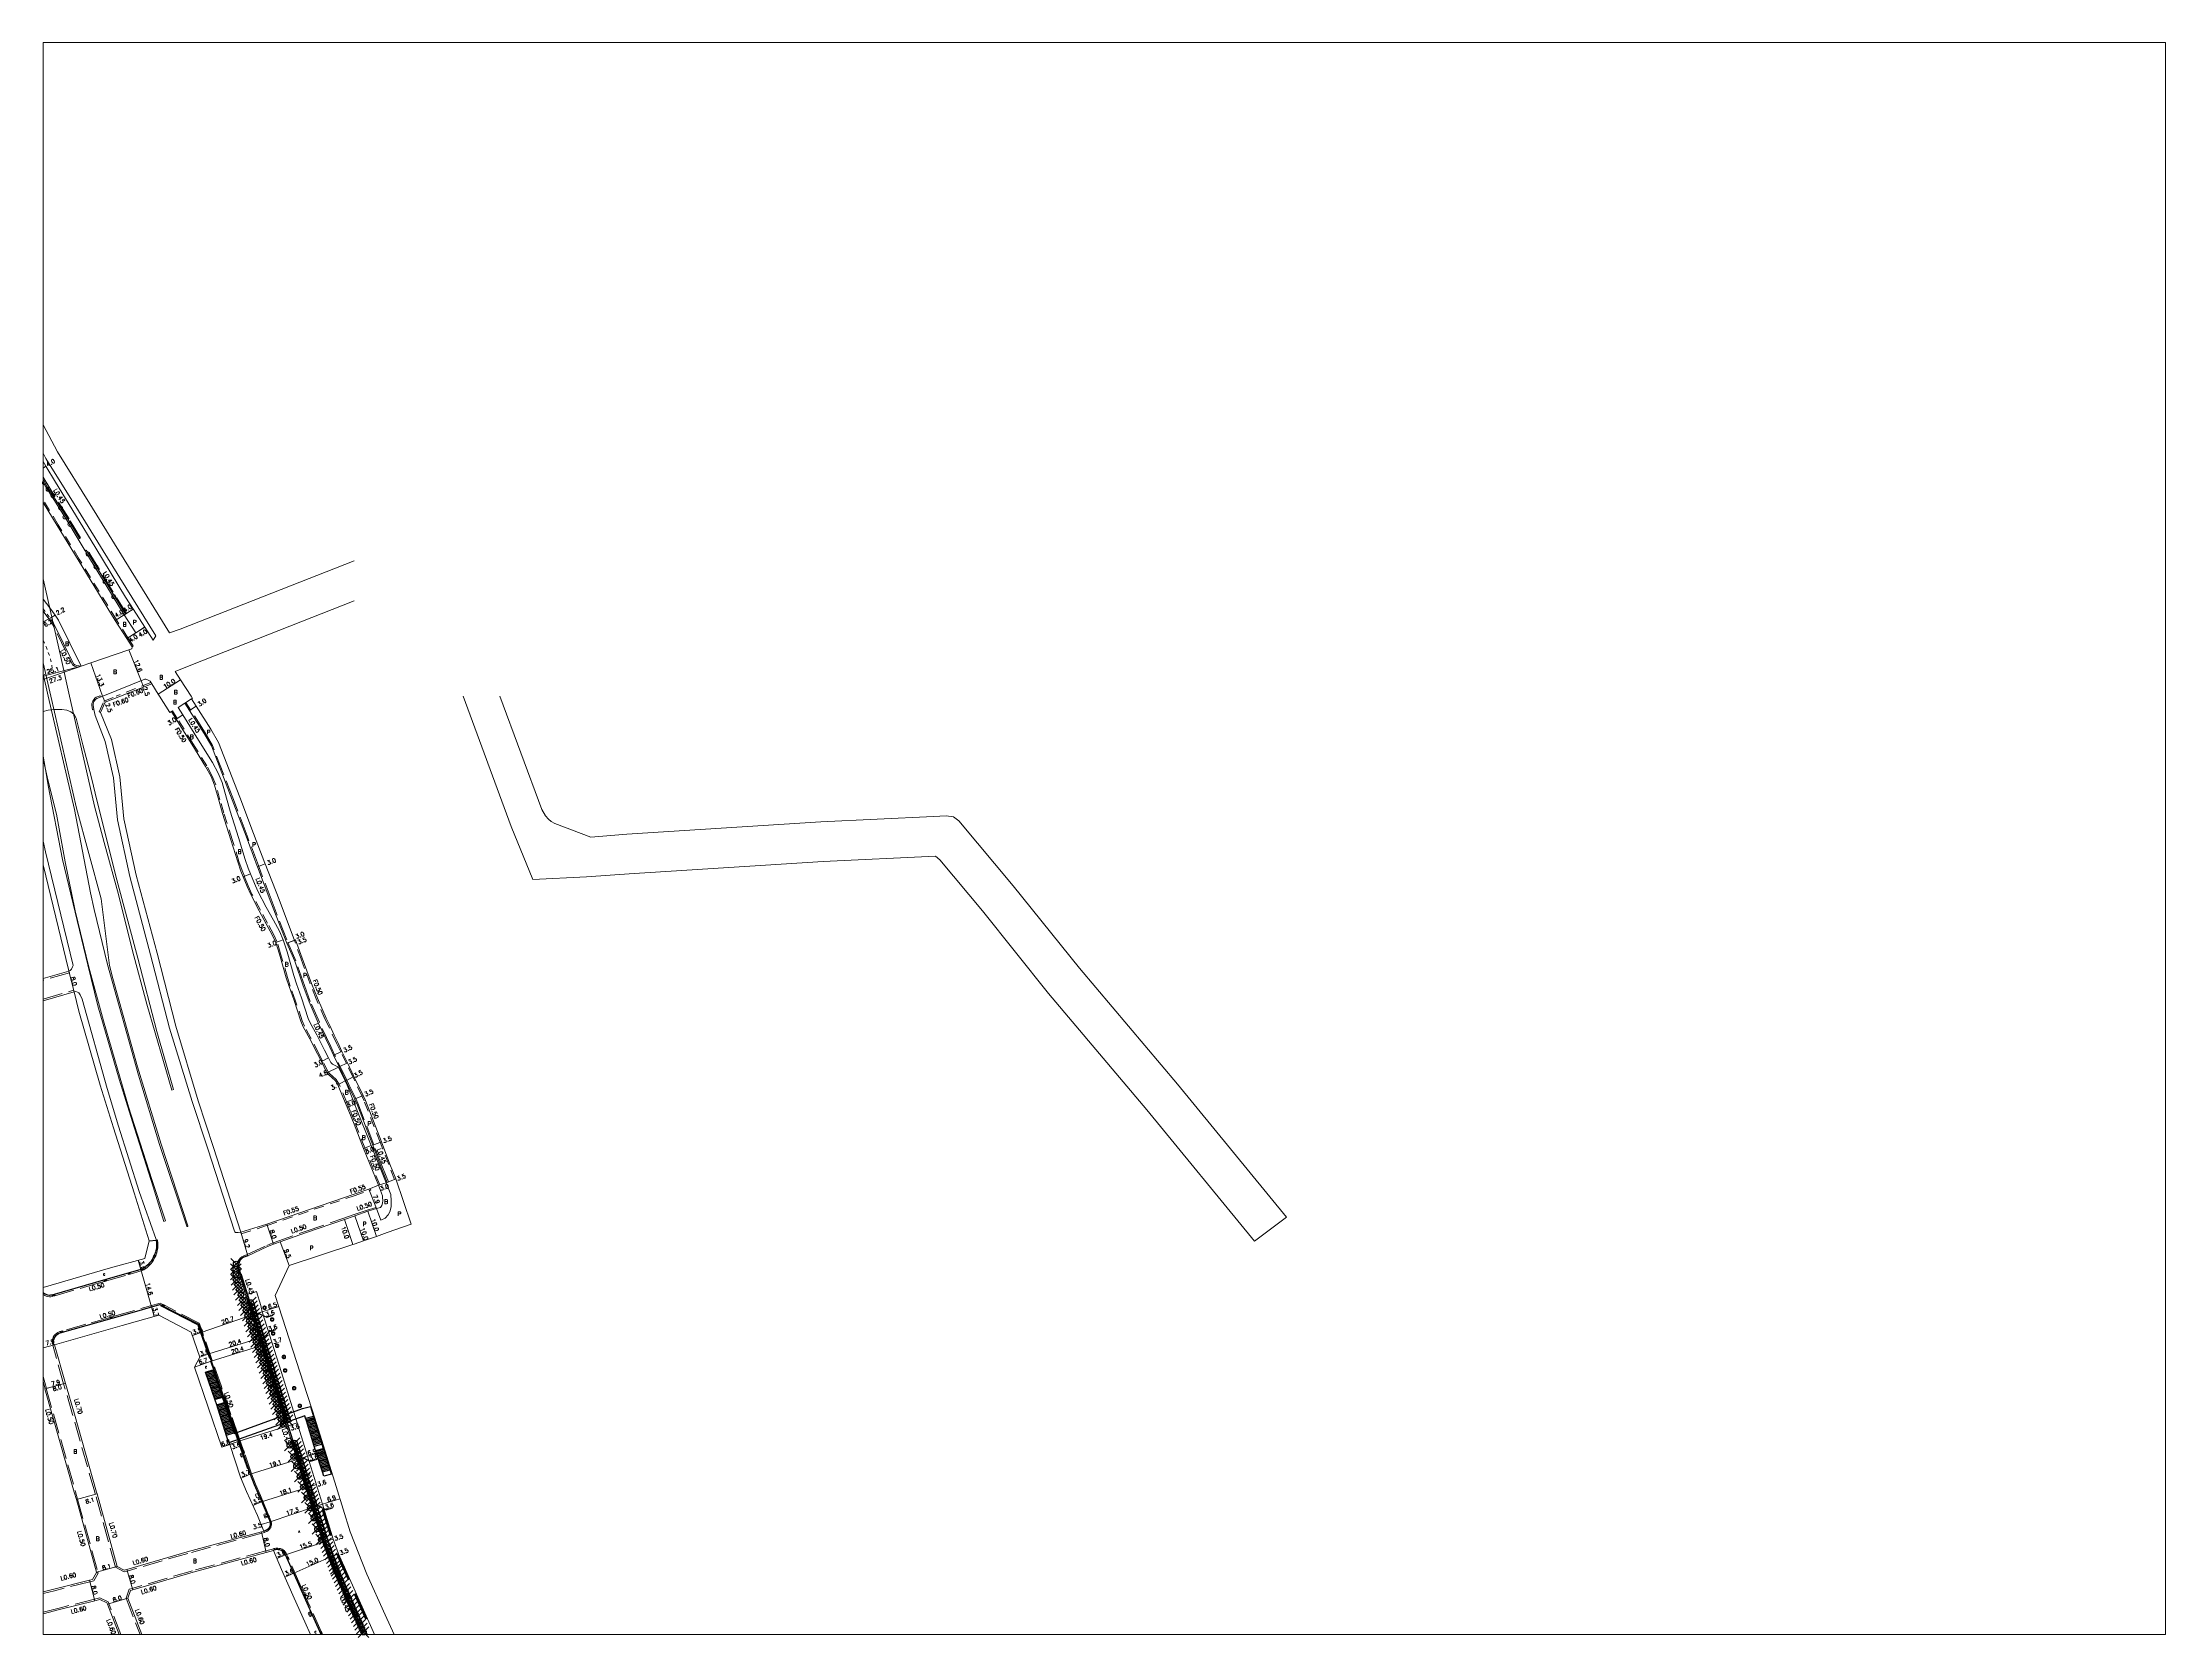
# Model space of a CAD drawing. Header units: metres. Extents: x -800 to 0, y -109801 to -109200.
import ezdxf

# ---------------------------------------------------------------- set-up
doc = ezdxf.new("R2010")
doc.units = ezdxf.units.M
doc.header["$LTSCALE"] = 2.5
doc.header["$PDMODE"] = 35
doc.header["$PDSIZE"] = 2
for name, pattern in [('22320', [2.5, 1.5, -1]), ('22330', [4, 3, -1]), ('6301000', [1, 0.5, -0.5])]:
    doc.linetypes.add(name, pattern=pattern)
doc.layers.get('0').update_dxf_attribs({"lineweight": 0})
for name, color, linetype, lineweight in [('2101000', 7, 'Continuous', 0), ('2101001', 1, 'Continuous', 0), ('2102000', 4, 'Continuous', 0), ('2102001', 191, 'Continuous', 0), ('2203000', 1, 'Continuous', 0), ('2213000', 3, 'Continuous', 0), ('2213001', 209, '6301000', 0), ('2226000', 40, 'Continuous', 0), ('2226001', 44, '6301000', 0), ('2227000', 1, 'Continuous', 0), ('2232000', 120, '22320', 0), ('2233000', 120, '22330', 0), ('2236000', 3, 'Continuous', 0), ('2238000', 3, 'Continuous', 0), ('9201100', 215, 'Continuous', 0), ('9201500', 222, 'Continuous', 0), ('9202100', 82, 'Continuous', 0), ('9202200', 82, 'Continuous', 0), ('9203500', 155, 'Continuous', 0), ('999', 7, 'Continuous', 0)]:
    doc.layers.add(name, color=color, linetype=linetype, lineweight=lineweight)
for name, color, linetype in [('2211000', 14, 'Continuous'), ('2211100', 7, 'Continuous'), ('2227100', 7, 'Continuous'), ('2235000', 13, 'Continuous'), ('2236100', 7, 'Continuous'), ('2239000', 3, 'Continuous'), ('6132000', 3, 'Continuous'), ('9107000', 139, 'Continuous'), ('9201600', 7, 'Continuous')]:
    doc.layers.add(name, color=color, linetype=linetype)
doc.styles.add('Dm_Anotation', font='txt.shx', dxfattribs={"bigfont": 'pscdm.shx'})

# ---------------------------------------------------------------- blocks, each defined once
blk = doc.blocks.new('223800')
at = {"color": 0}
blk.add_circle((0, 0), 0.75, dxfattribs=at)
blk = doc.blocks.new('223900')
blk.add_lwpolyline([(-0.2, -0.4), (-0.4, -0.3), (-0.5, -0.3), (-0.5, -0.2), (-0.4, 0), (-0.5, 0.2), (-0.5, 0.3), (-0.4, 0.3), (-0.2, 0.4), (0, 0.5), (0, 0.5), (0, 0.5), (0.2, 0.4), (0.4, 0.3), (0.5, 0.3), (0.5, 0.2), (0.4, 0), (0.5, -0.2), (0.5, -0.3), (0.4, -0.3), (0.2, -0.4), (0, -0.5), (0, -0.5), (0, -0.5)], close=True)

msp = doc.modelspace()

# ---------------------------------------------------------------- linework, layer by layer
at = {"layer": '2101000', "flags": 128}
for points in [[(-758.45, -109425.28), (-761.67, -109420.31), (-765.98, -109413.66), (-768.99, -109409.02), (-780.09, -109390.6), (-787.76, -109378.01), (-795.3, -109365.72), (-798.95, -109359.68), (-800, -109357.93)], [(-766.41, -109427.7), (-768.44, -109424.57), (-772.8, -109417.83), (-786.82, -109394.93), (-794.7, -109381.99), (-800, -109373.35)], [(-797.51, -109413.1), (-795.44, -109415.86), (-794.19, -109417.66), (-785.61, -109435.1)], [(-744.22, -109446.33), (-748.15, -109440.17), (-750.16, -109437.01)], [(-759.05, -109441.66), (-756.58, -109445.54), (-756.09, -109446.33)]]:
    msp.add_lwpolyline(points, dxfattribs=at)
at = {"layer": '2101000'}
for points in [[(-785.61, -109435.1), (-781.94, -109433.78), (-767.72, -109428.86), (-766.56, -109428.46)], [(-766.56, -109428.46), (-766.41, -109427.7)], [(-770.77, -109446.33), (-776.63, -109448.66)], [(-759.05, -109441.66), (-770.77, -109446.33)], [(-756.09, -109446.33), (-752.21, -109452.55), (-751.61, -109452.17), (-749.86, -109454.98), (-743.97, -109464.41), (-738.72, -109472.87), (-736.67, -109476.68), (-735.34, -109479.88), (-733.8, -109485.6), (-732.36, -109490.59), (-729.2, -109500.48), (-726.64, -109508.79), (-725.48, -109512.26), (-724.59, -109514.42), (-723.11, -109518.06), (-721.73, -109521.13), (-718.53, -109527.25), (-715.88, -109532.15), (-713.62, -109536.3), (-712.24, -109539.21), (-710.93, -109543.54), (-708.36, -109552.47), (-707.28, -109555.73), (-705.4, -109561.02), (-702.84, -109568.85), (-701.95, -109570.96), (-699.5, -109575.43), (-696.61, -109581.12), (-695.08, -109584.01)], [(-687.33, -109580.2), (-688.95, -109576.85), (-690.26, -109574.07), (-691.97, -109570.45), (-693.28, -109567.67), (-696.62, -109560.2), (-698.83, -109554.63), (-702.31, -109545.13), (-704.81, -109538.23), (-705.28, -109538.41), (-711.03, -109523.03), (-716.35, -109509.59), (-716.46, -109509.31), (-720.7, -109498.1), (-725.88, -109484.38), (-733.84, -109463.81), (-736.72, -109458.81), (-742.3, -109450.12), (-744.05, -109447.4), (-743.69, -109447.17), (-744.22, -109446.33)], [(-776.63, -109448.66), (-778.33, -109452.54)], [(-670.26, -109629.6), (-672.52, -109623.95), (-675.75, -109615.54), (-681.77, -109599.89), (-682.58, -109598.21), (-682.79, -109597.76), (-685.15, -109592.85), (-685.91, -109591.25), (-688.4, -109586.06), (-690.5, -109581.66), (-691.97, -109578.6), (-696.27, -109569.42), (-699.73, -109561.51), (-701.95, -109555.54), (-705.1, -109546.25), (-708.08, -109539.48), (-714.11, -109523.95), (-719.14, -109510.7), (-719.27, -109510.35), (-723.5, -109499.16), (-728.7, -109485.42), (-736.56, -109465.1), (-739.29, -109460.36), (-744.82, -109451.74), (-746.58, -109449), (-749.07, -109450.57), (-747.32, -109453.37), (-741.37, -109462.91), (-736.12, -109471.37), (-733.96, -109475.39), (-732.49, -109478.91), (-730.91, -109484.8), (-729.48, -109489.73), (-726.33, -109499.63), (-723.78, -109507.9), (-722.66, -109511.2), (-721.82, -109513.29), (-720.35, -109516.89), (-719.03, -109519.81), (-715.9, -109525.8), (-713.21, -109530.79), (-710.95, -109534.94), (-709.45, -109538.11), (-708.05, -109542.7), (-705.49, -109551.58), (-704.45, -109554.74), (-702.56, -109560.03), (-700.03, -109567.8), (-699.24, -109569.66), (-696.86, -109574.02), (-693.95, -109579.73), (-692.43, -109582.6)], [(-800, -109552.78), (-790.25, -109550)], [(-788.33, -109557.78), (-800, -109561.1)], [(-692.43, -109582.6), (-691.49, -109584.37), (-690.93, -109585.05), (-689.39, -109585.82), (-688.67, -109586.17), (-686.11, -109591.36), (-685.43, -109593), (-683.29, -109598.32)], [(-679.38, -109596.78), (-682.81, -109589.62), (-685.24, -109584.56), (-687.33, -109580.2)], [(-695.08, -109584.01), (-693, -109588.23), (-692.36, -109588.91), (-689.96, -109591.12), (-689.51, -109591.68), (-688.85, -109592.8), (-686.08, -109599.44)], [(-686.08, -109599.44), (-684.75, -109602.73), (-682.79, -109607.66)], [(-683.29, -109598.32), (-682.79, -109599.56)], [(-682.79, -109599.56), (-681.97, -109601.61), (-676.37, -109615.7), (-672.98, -109624.14), (-670.73, -109629.78)], [(-667.01, -109628.3), (-669.26, -109622.67), (-672.48, -109614.28), (-678.49, -109598.68), (-679.38, -109596.78)], [(-682.79, -109607.66), (-679.17, -109616.79), (-673.59, -109630.68)], [(-673.59, -109630.68), (-677.23, -109632.11), (-682.79, -109634.02)], [(-670.73, -109629.78), (-670.26, -109629.6)], [(-661.2, -109645.37), (-667.01, -109628.3)], [(-682.79, -109634.02), (-715.67, -109645.28), (-725.47, -109648.39)], [(-682.79, -109652.83), (-679.26, -109651.61), (-674.37, -109649.92), (-670.25, -109648.5), (-661.2, -109645.37)], [(-800, -109669.16), (-774.63, -109661.78), (-761.7, -109658.25), (-760.03, -109651.56)], [(-712.51, -109672.22), (-707.29, -109660.86), (-683.19, -109652.97), (-682.79, -109652.83)], [(-725.53, -109740.63), (-729.59, -109728.33), (-732.57, -109729.4), (-742.96, -109699.19), (-740.94, -109695.39), (-744.12, -109686), (-756.32, -109679.56), (-770.15, -109683.46), (-795.7, -109690.75)], [(-712.51, -109672.22), (-700.47, -109709.45), (-698.44, -109715.72), (-695.56, -109724.79), (-689.56, -109744.12), (-684.29, -109761.23), (-677.94, -109777.17), (-671.06, -109792.58), (-667.72, -109800)], [(-795.7, -109690.75), (-791.57, -109705.31), (-788.2, -109716.86), (-779.82, -109746.33)], [(-800, -109704.55), (-799.21, -109707.33)], [(-799.21, -109707.33), (-799.31, -109707.36), (-788.23, -109746.33)], [(-717.73, -109761.23), (-716.75, -109760.96), (-719.18, -109755.16), (-723.27, -109746.03), (-725.53, -109740.63)], [(-788.23, -109746.33), (-787.45, -109749.12), (-779.85, -109776.44), (-779.81, -109776.57), (-781.32, -109779.17), (-782.54, -109779.48), (-795.89, -109782.86), (-800, -109783.93)], [(-779.82, -109746.33), (-779.66, -109746.89), (-772.04, -109774.27), (-769.41, -109775.7), (-768.43, -109775.48), (-745.65, -109768.8), (-717.73, -109761.23)], [(-768.08, -109786.24), (-767.07, -109783.42), (-766.19, -109783.16), (-743.47, -109776.5), (-715.88, -109769.01), (-713.18, -109768.28)], [(-699.17, -109800), (-701.31, -109795.21), (-705.33, -109786.22), (-710.15, -109775.41), (-713.18, -109768.28)], [(-800, -109792.19), (-793.84, -109790.59), (-780.52, -109787.22), (-778.66, -109786.75), (-775.95, -109788.04)], [(-775.95, -109788.04), (-775.73, -109788.55), (-771.36, -109800)], [(-768.08, -109786.24), (-762.81, -109800)]]:
    msp.add_lwpolyline(points, dxfattribs=at)
at = {"layer": '2101001', "flags": 128}
msp.add_lwpolyline([(-800, -109409.8), (-797.51, -109413.1)], dxfattribs=at)
at = {"layer": '2102000', "flags": 128}
for points in [[(-752.38, -109422.42), (-766.84, -109399.1), (-782.34, -109373.89), (-794.59, -109354.26), (-800, -109344.06)], [(-758.45, -109425.28), (-757.56, -109423.56), (-771.09, -109401.73), (-786.59, -109376.53), (-798.93, -109356.76), (-800, -109354.74)], [(-752.38, -109422.42), (-748.34, -109421.05), (-682.79, -109395.4)], [(-790, -109446.33), (-793.23, -109432.11), (-800, -109402.07)], [(-750.16, -109437.01), (-743.62, -109434.42), (-682.79, -109410.43)]]:
    msp.add_lwpolyline(points, dxfattribs=at)
at = {"layer": '2102000'}
for points in [[(-780.61, -109487.74), (-783.6, -109474.48), (-790, -109446.33)], [(-579.06, -109513.27), (-595.2, -109514.4), (-615.4, -109515.41), (-623.58, -109495.4), (-641.67, -109446.33)], [(-580.01, -109498.3), (-593.48, -109499.44), (-607.16, -109494.33), (-608.45, -109493.6), (-609.5, -109492.69), (-610.57, -109491.4), (-612.05, -109489.07), (-627.81, -109446.33)], [(-788.46, -109453.1), (-788.32, -109453.21), (-787.53, -109454.68)], [(-787.53, -109454.68), (-785.07, -109464.69), (-781.76, -109477.16), (-779.67, -109486.06), (-772.16, -109515.51), (-764.32, -109545.07), (-757.16, -109572.74), (-750.81, -109594.6)], [(-778.33, -109452.54), (-774.24, -109462.62), (-771.01, -109476.76), (-769.53, -109492.62), (-764.87, -109513.74), (-757.06, -109543.18), (-749.93, -109570.73), (-741.59, -109598.82)], [(-794.99, -109490.83), (-798.21, -109477.85), (-800, -109470)], [(-799.26, -109473.24), (-798.11, -109480.01), (-792.66, -109507.94), (-783.13, -109547.56), (-779.3, -109563.1), (-771.33, -109590.71), (-766.29, -109606.73), (-758.51, -109631.31), (-754.49, -109644.33)], [(-780.61, -109487.74), (-776.92, -109501.51), (-771.54, -109521.06), (-766.32, -109542.27), (-760.85, -109562.43), (-751.47, -109594.85)], [(-794.99, -109490.83), (-791.62, -109508.73), (-787.89, -109527.3), (-782.7, -109548.52), (-777.23, -109568.69), (-767.84, -109601.11), (-759.01, -109628.44), (-753.88, -109644.07), (-754.49, -109644.33)], [(-331.33, -109642.71), (-372.43, -109592.61), (-409.41, -109548.91), (-434.33, -109517.77), (-454.85, -109493.38), (-456.86, -109491.84), (-459.65, -109491.43), (-464.43, -109491.66), (-506.83, -109493.67), (-580.01, -109498.3)], [(-800, -109509.87), (-790.4, -109549.41), (-790.25, -109550)], [(-343.36, -109651.7), (-383.95, -109602.21), (-421, -109558.42), (-445.94, -109527.28), (-461.97, -109508.08), (-463.61, -109506.63), (-506.01, -109508.64), (-579.06, -109513.27)], [(-788.33, -109557.78), (-786.54, -109565.05), (-778.5, -109592.88), (-773.42, -109609.06), (-765.66, -109633.57), (-760.03, -109651.56)], [(-751.47, -109594.85), (-750.81, -109594.6)], [(-725.47, -109648.39), (-735.82, -109616.4), (-741.59, -109598.82)]]:
    msp.add_lwpolyline(points, dxfattribs=at)
at = {"layer": '2102001'}
for points in [[(-800, -109452.11), (-798.03, -109451.6), (-795.66, -109451.43), (-792.93, -109451.34), (-790.99, -109451.57), (-789.56, -109452.24), (-788.46, -109453.1)], [(-800, -109468.92), (-799.26, -109473.24)], [(-343.36, -109651.7), (-331.33, -109642.71)]]:
    msp.add_lwpolyline(points, dxfattribs=at)
at = {"layer": '2203000'}
for points in [[(-800, -109402.07), (-793.23, -109432.11), (-790, -109446.33)], [(-780.61, -109487.74), (-783.6, -109474.48), (-790, -109446.33)], [(-800, -109470), (-798.21, -109477.85), (-794.99, -109490.83)]]:
    msp.add_lwpolyline(points, dxfattribs=at)
at = {"layer": '2211000'}
msp.add_lwpolyline([(-701.32, -109717.59), (-729.95, -109727.78), (-730.82, -109725.04), (-734.53, -109713.35), (-735.12, -109711.64), (-738.78, -109701.05), (-735.99, -109700.17), (-732.34, -109710.76), (-731.74, -109712.48), (-728.03, -109724.16), (-702.19, -109714.78), (-699.19, -109714), (-698.33, -109716.88), (-698.11, -109717.65), (-697.82, -109718.6), (-694.98, -109728.17), (-694.41, -109729.87), (-691.87, -109737.87), (-691.35, -109739.56), (-694.2, -109740.33), (-694.71, -109738.63), (-697.26, -109730.63), (-697.82, -109728.93), (-700.77, -109719.38), (-701.07, -109718.42)], close=True, dxfattribs=at)
at = {"layer": '2211100'}
for points in [[(-738.61, -109701.52), (-735.82, -109700.64)], [(-738.46, -109701.98), (-735.66, -109701.12)], [(-738.3, -109702.44), (-735.5, -109701.57)], [(-738.13, -109702.93), (-735.33, -109702.07)], [(-737.96, -109703.42), (-735.17, -109702.53)], [(-737.8, -109703.88), (-735.01, -109703.01)], [(-737.63, -109704.36), (-734.85, -109703.47)], [(-737.47, -109704.83), (-734.68, -109703.96)], [(-737.31, -109705.31), (-734.52, -109704.43)], [(-737.15, -109705.77), (-734.36, -109704.89)], [(-736.98, -109706.25), (-734.19, -109705.37)], [(-736.82, -109706.72), (-734.03, -109705.85)], [(-736.66, -109707.18), (-733.87, -109706.32)], [(-736.49, -109707.66), (-733.7, -109706.8)], [(-736.33, -109708.14), (-733.54, -109707.26)], [(-736.16, -109708.62), (-733.38, -109707.73)], [(-736.01, -109709.08), (-733.22, -109708.19)], [(-735.84, -109709.55), (-733.05, -109708.68)], [(-735.67, -109710.04), (-732.89, -109709.16)], [(-735.51, -109710.52), (-732.72, -109709.63)], [(-735.35, -109710.99), (-732.57, -109710.08)], [(-732.4, -109710.58), (-735.19, -109711.45)], [(-734.53, -109713.35), (-731.74, -109712.48)], [(-734.38, -109713.82), (-731.59, -109712.95)], [(-734.24, -109714.27), (-731.44, -109713.42)], [(-734.08, -109714.76), (-731.29, -109713.88)], [(-733.93, -109715.25), (-731.14, -109714.36)], [(-733.78, -109715.72), (-730.99, -109714.83)], [(-733.63, -109716.21), (-730.84, -109715.32)], [(-733.48, -109716.67), (-730.69, -109715.8)], [(-733.33, -109717.14), (-730.54, -109716.28)], [(-733.17, -109717.63), (-730.39, -109716.75)], [(-733.02, -109718.11), (-730.23, -109717.23)], [(-732.87, -109718.57), (-730.08, -109717.7)], [(-732.72, -109719.05), (-729.93, -109718.19)], [(-732.57, -109719.53), (-729.78, -109718.66)], [(-732.42, -109720.01), (-729.63, -109719.13)], [(-732.27, -109720.49), (-729.48, -109719.6)], [(-701.07, -109718.42), (-698.11, -109717.65)], [(-700.92, -109718.89), (-697.96, -109718.13)], [(-700.77, -109719.38), (-697.82, -109718.6)], [(-697.68, -109719.07), (-700.62, -109719.86)], [(-697.54, -109719.55), (-700.48, -109720.34)], [(-732.11, -109720.97), (-729.32, -109720.09)], [(-731.97, -109721.44), (-729.17, -109720.56)], [(-731.81, -109721.91), (-729.02, -109721.04)], [(-731.66, -109722.4), (-728.87, -109721.52)], [(-731.51, -109722.86), (-728.72, -109721.99)], [(-731.36, -109723.34), (-728.57, -109722.48)], [(-731.21, -109723.82), (-728.42, -109722.95)], [(-731.06, -109724.3), (-728.27, -109723.42)], [(-730.9, -109724.79), (-728.11, -109723.91)], [(-697.4, -109720.01), (-700.33, -109720.82)], [(-697.26, -109720.49), (-700.18, -109721.29)], [(-697.11, -109720.98), (-700.03, -109721.77)], [(-696.97, -109721.45), (-699.88, -109722.25)], [(-696.83, -109721.93), (-699.74, -109722.73)], [(-696.69, -109722.42), (-699.59, -109723.2)], [(-696.55, -109722.89), (-699.45, -109723.67)], [(-696.4, -109723.38), (-699.29, -109724.17)], [(-696.26, -109723.86), (-699.15, -109724.62)], [(-696.12, -109724.33), (-699, -109725.12)], [(-695.98, -109724.8), (-698.85, -109725.6)], [(-695.83, -109725.3), (-698.7, -109726.1)], [(-695.69, -109725.77), (-698.55, -109726.57)], [(-695.55, -109726.24), (-698.41, -109727.02)], [(-695.4, -109726.73), (-698.26, -109727.5)], [(-695.26, -109727.21), (-698.11, -109728)], [(-695.12, -109727.67), (-697.97, -109728.44)], [(-697.82, -109728.93), (-694.98, -109728.17)], [(-697.26, -109730.63), (-694.41, -109729.87)], [(-697.15, -109730.99), (-694.3, -109730.24)], [(-696.99, -109731.48), (-694.14, -109730.71)], [(-696.84, -109731.95), (-693.99, -109731.19)], [(-696.68, -109732.44), (-693.84, -109731.68)], [(-696.53, -109732.91), (-693.69, -109732.14)], [(-696.38, -109733.39), (-693.54, -109732.61)], [(-696.23, -109733.86), (-693.39, -109733.1)], [(-696.08, -109734.34), (-693.23, -109733.57)], [(-695.93, -109734.81), (-693.08, -109734.05)], [(-695.77, -109735.31), (-692.93, -109734.54)], [(-695.62, -109735.77), (-692.78, -109735)], [(-695.47, -109736.26), (-692.62, -109735.48)], [(-695.32, -109736.73), (-692.47, -109735.96)], [(-695.17, -109737.19), (-692.32, -109736.43)], [(-695.01, -109737.69), (-692.17, -109736.91)], [(-694.86, -109738.18), (-692.01, -109737.4)], [(-694.71, -109738.63), (-691.87, -109737.87)]]:
    msp.add_lwpolyline(points, dxfattribs=at)
at = {"layer": '2213000', "flags": 128}
for points in [[(-768.44, -109424.57), (-765.06, -109422.44), (-769.39, -109415.75), (-783.46, -109392.76), (-784.17, -109391.56), (-786.75, -109387.2), (-790.99, -109380.06), (-798.7, -109367.82), (-800, -109365.67)], [(-785.61, -109435.1), (-786.58, -109434.95), (-787.23, -109434.8), (-787.97, -109434.55), (-788.53, -109434.15), (-796.1, -109418.78), (-796.31, -109418.47)]]:
    msp.add_lwpolyline(points, dxfattribs=at)
at = {"layer": '2213000'}
for points in [[(-743.85, -109599.07), (-752.34, -109571.41), (-759.48, -109543.82), (-767.3, -109514.31), (-772.01, -109493.01), (-773.49, -109477.16), (-776.63, -109463.38), (-780.34, -109453.58), (-780.89, -109451.36), (-781.17, -109449.7), (-781.18, -109449.36), (-780.85, -109448.41), (-780.16, -109447.52), (-779.77, -109447.22), (-777.52, -109446.33)], [(-777.52, -109446.33), (-761.64, -109440), (-761.49, -109439.95), (-761.22, -109439.97), (-760.33, -109440.27), (-759.69, -109440.64), (-759.05, -109441.66)], [(-800, -109500.96), (-799.11, -109505.07), (-788.72, -109547.85), (-788.88, -109548.37), (-789.12, -109548.93), (-789.28, -109549.24), (-789.76, -109549.73), (-790.25, -109550)], [(-757.39, -109651.32), (-757.43, -109651.09), (-763.74, -109633.01), (-771.55, -109608.34), (-775.9, -109594.16), (-785.31, -109560.53), (-785.99, -109558.94), (-786.57, -109558.19), (-787.05, -109557.86), (-787.6, -109557.7), (-788.33, -109557.78)], [(-725.47, -109648.39), (-726.5, -109648.49), (-726.9, -109648.5), (-727.43, -109648.4), (-727.78, -109648.19), (-727.89, -109647.98), (-737.95, -109616.92), (-743.85, -109599.07)], [(-800, -109671.14), (-799.82, -109671.31), (-799.46, -109671.54), (-799.09, -109671.75), (-798.62, -109671.97), (-798.19, -109672.09), (-797.59, -109672.16), (-797.14, -109672.14), (-796.73, -109672.06), (-780.24, -109667.33), (-763.2, -109662.43), (-762.3, -109662.02), (-761.82, -109661.72), (-761.27, -109661.32), (-760.46, -109660.65), (-759.7, -109659.81), (-759.29, -109659.29), (-758.84, -109658.58), (-758.42, -109657.77), (-758.01, -109656.9), (-757.66, -109655.91), (-757.49, -109655.31), (-757.3, -109654.22), (-757.25, -109653.2), (-757.27, -109652.37), (-757.39, -109651.32), (-757.39, -109651.32)], [(-722.85, -109657.21), (-724.32, -109657.77), (-724.84, -109658), (-725.39, -109658.49), (-725.75, -109658.94), (-725.99, -109659.34), (-726.14, -109659.76), (-726.26, -109660.19), (-726.35, -109660.75), (-726.39, -109661.3), (-726.37, -109661.62), (-724.68, -109667.01), (-723.2, -109671.72), (-720.82, -109679.37), (-719.98, -109682.05), (-716.41, -109693.43), (-707.28, -109722.62), (-703.75, -109733.88), (-698.09, -109751.97), (-696.12, -109758.3), (-693.96, -109765.06), (-692.81, -109768.3), (-691.86, -109770.78), (-691.24, -109772.38), (-689.7, -109776.36), (-683.82, -109789.86), (-679.35, -109800)], [(-795.7, -109690.75), (-795.92, -109690.82), (-796.05, -109690.02), (-796.03, -109689.38), (-795.93, -109688.87), (-795.71, -109688.17), (-795.38, -109687.63), (-795.05, -109687.27), (-794.66, -109686.91), (-794.16, -109686.53), (-793.56, -109686.3), (-783.77, -109683.53), (-769.11, -109679.38), (-755.97, -109675.58), (-741.48, -109682.97), (-733.38, -109706.34), (-729.63, -109717.15), (-726.76, -109725.37), (-724.2, -109732.84), (-721.94, -109739.58), (-720.39, -109743.46), (-718.46, -109747.99)], [(-718.46, -109747.99), (-715.96, -109753.89), (-714.45, -109757.53), (-714.35, -109757.94), (-714.35, -109758.33), (-714.38, -109758.63), (-714.45, -109758.93), (-714.54, -109759.21), (-714.63, -109759.43), (-714.75, -109759.67), (-714.9, -109759.88), (-715.08, -109760.11), (-715.43, -109760.44), (-715.8, -109760.67), (-716.75, -109760.96)], [(-695.19, -109800), (-703.62, -109781.15), (-708.63, -109769.9), (-708.96, -109769.33), (-709.21, -109769.01), (-709.51, -109768.7), (-709.81, -109768.49), (-710.15, -109768.32), (-710.51, -109768.18), (-710.77, -109768.1), (-711, -109768.05), (-711.27, -109768.01), (-711.55, -109767.98), (-711.9, -109767.96), (-712.11, -109767.96), (-712.5, -109768.02), (-712.75, -109768.11), (-713.18, -109768.28)]]:
    msp.add_lwpolyline(points, dxfattribs=at)
at = {"layer": '2213001', "flags": 128}
msp.add_lwpolyline([(-796.31, -109418.47), (-797.37, -109416.92), (-800, -109413.47)], dxfattribs=at)
at = {"layer": '2226000', "flags": 128}
for points in [[(-797.07, -109446.33), (-799.92, -109433.79), (-800, -109433.43)], [(-798.09, -109446.33), (-800, -109437.95)]]:
    msp.add_lwpolyline(points, dxfattribs=at)
at = {"layer": '2226000'}
for points in [[(-745.86, -109646.06), (-756.1, -109615.36), (-764.09, -109589.23), (-775.7, -109547.45), (-780.8, -109526.78), (-782.14, -109520.45), (-788.16, -109489.09), (-798.09, -109446.33)], [(-797.07, -109446.33), (-787.43, -109488.53), (-778.09, -109522.66), (-774.94, -109547.84), (-773.67, -109552.74), (-764.38, -109586.05), (-755.51, -109615.16), (-745.44, -109645.9), (-745.46, -109646.03), (-745.5, -109646.16), (-745.57, -109646.22), (-745.74, -109646.16), (-745.86, -109646.06)]]:
    msp.add_lwpolyline(points, dxfattribs=at)
at = {"layer": '2226001', "flags": 128}
msp.add_lwpolyline([(-800, -109425.28), (-798.69, -109428.06), (-797.75, -109430.72), (-797.25, -109432.16), (-797.09, -109433.01), (-796.8, -109434.19), (-796.57, -109435.92), (-796.73, -109436.51), (-797.53, -109437.18), (-798.23, -109437.72), (-800, -109438.38)], dxfattribs=at)
at = {"layer": '2227000'}
for points in [[(-682.79, -109642.25), (-682.53, -109642.16), (-677.63, -109640.47), (-674.35, -109639.47)], [(-722.85, -109657.21), (-715.43, -109653.79), (-713.16, -109652.87), (-712.74, -109652.72), (-710.64, -109651.97), (-701.1, -109648.58), (-686.45, -109643.51), (-682.79, -109642.25)], [(-726.35, -109660.75), (-726.39, -109661.3), (-726.37, -109661.62), (-724.68, -109667.01), (-723.2, -109671.72), (-720.82, -109679.37), (-719.98, -109682.05), (-716.41, -109693.43), (-707.83, -109720.86)], [(-705.99, -109726.73), (-703.75, -109733.88), (-698.09, -109751.97), (-696.12, -109758.3), (-693.96, -109765.06), (-692.81, -109768.3), (-691.86, -109770.78), (-691.24, -109772.38), (-689.7, -109776.36), (-683.82, -109789.86), (-679.35, -109800)]]:
    msp.add_lwpolyline(points, dxfattribs=at)
at = {"layer": '2227100'}
for p in [(-727.39, -109662.27, 2.12), (-727.36, -109664.29, 2.09), (-727.27, -109660.28, 2.13), (-727.14, -109666.36, 2.12), (-726.64, -109668.14, 2.13), (-726.04, -109669.99, 2.09), (-725.41, -109671.92, 2.11), (-724.78, -109673.91, 2.11), (-724.16, -109675.83, 2.1), (-723.53, -109677.77, 2.1), (-722.89, -109679.74, 2.09), (-722.26, -109681.72, 2.07), (-721.74, -109674.81, 2.26), (-721.28, -109676.22, 2.23), (-720.87, -109677.69, 2.2), (-720.42, -109679.13, 2.24), (-720, -109680.53, 2.2), (-721.56, -109683.86, 2.07), (-720.94, -109685.77, 2.06), (-720.31, -109687.75, 2.05), (-719.67, -109689.7, 2.04), (-719.55, -109681.98, 2.2), (-719.11, -109683.38, 2.16), (-718.63, -109684.84, 2.16), (-718.19, -109686.31, 2.18), (-717.74, -109687.73, 2.18), (-717.31, -109689.14, 2.17), (-719.05, -109691.63, 2.02), (-718.41, -109693.6, 2.01), (-717.77, -109695.58, 2.01), (-717.14, -109697.52, 2), (-716.86, -109690.56, 2.17), (-716.4, -109692.01, 2.17), (-715.95, -109693.43, 2.16), (-715.51, -109694.85, 2.13), (-715.04, -109696.29, 2.16), (-714.58, -109697.75, 2.13), (-716.52, -109699.48, 2), (-715.88, -109701.44, 2), (-715.22, -109703.44, 1.99), (-714.65, -109705.23, 2), (-714.13, -109699.18, 2.13), (-713.75, -109700.59, 2.14), (-713.26, -109702.02, 2.1), (-712.81, -109703.44, 2.15), (-712.37, -109704.9, 2.15), (-714.04, -109707.14, 1.99), (-713.4, -109709.14, 2), (-712.74, -109711.13, 1.99), (-712.11, -109713.06, 1.99), (-711.94, -109706.29, 2.14), (-711.48, -109707.72, 2.14), (-711, -109709.12, 2.13), (-710.57, -109710.58, 2.14), (-710.09, -109711.98, 2.14), (-709.7, -109713.45, 2.13), (-711.49, -109715.04, 1.98), (-710.85, -109717.04, 1.96), (-710.22, -109718.94, 1.96), (-709.65, -109720.76, 1.95), (-709.2, -109714.86, 2.14), (-708.72, -109716.34, 2.12), (-708.31, -109717.73, 2.13), (-707.85, -109719.18, 2.13), (-707.05, -109728.7, 1.97), (-705.17, -109727.79, 2.13), (-704.75, -109729.17, 2.1), (-705.6, -109732.92, 1.93), (-704.52, -109736.53, 1.93), (-704.23, -109730.64, 2.12), (-703.79, -109732.03, 2.13), (-703.39, -109733.46, 2.12), (-702.98, -109734.9, 2.13), (-702.51, -109736.36, 2.11), (-702.06, -109737.76, 2.09), (-703.24, -109740.44, 1.89), (-701.95, -109744.3, 1.88), (-701.64, -109739.21, 2.08), (-701.16, -109740.62, 2.08), (-700.75, -109742.09, 2.08), (-700.27, -109743.54, 2.07), (-699.79, -109744.94, 2.08), (-700.6, -109748.33, 1.86), (-699.38, -109746.37, 2.08), (-699.31, -109752.25, 1.85), (-698.82, -109747.83, 2.03), (-698.43, -109749.25, 2.05), (-698.02, -109750.62, 2.06), (-697.59, -109752.09, 2.06), (-697.18, -109753.58, 2.05), (-697.92, -109756.18, 1.77), (-696.63, -109760.2, 1.82), (-696.62, -109755.07, 2.04), (-696.18, -109756.65, 2.03), (-695.7, -109758.11, 2.05), (-695.18, -109759.59, 2.05), (-694.75, -109761.09, 2.03), (-695.2, -109764.18, 1.83), (-694.3, -109762.54, 2.04), (-693.82, -109764.04, 2.04), (-693.32, -109765.55, 2.04), (-692.77, -109767.05, 2.04), (-692.27, -109768.44, 2.04), (-691.75, -109769.83, 2.03), (-691.21, -109771.21, 2.04), (-690.67, -109772.6, 2.04), (-690.15, -109774.03, 2.04), (-689.71, -109775.2, 2.06), (-689.44, -109775.96, 2.09), (-688.9, -109777.12, 2.07), (-688.29, -109778.51, 2.08), (-687.73, -109779.91, 2.08), (-687.15, -109781.27, 2.06), (-686.5, -109782.69, 2.08), (-685.94, -109784.01, 2.08), (-685.29, -109785.41, 2.09), (-684.71, -109786.74, 2.08), (-684.11, -109788.13, 2.09), (-683.51, -109789.5, 2.08), (-682.9, -109790.87, 2.08), (-682.28, -109792.22, 2.07), (-681.69, -109793.59, 2.08), (-681.04, -109794.99, 2.08), (-680.45, -109796.35, 2.08), (-679.82, -109797.74, 2.07), (-679.18, -109799.1, 2.06)]:
    msp.add_point(p, dxfattribs=at)
at = {"layer": '2232000'}
for points in [[(-766.41, -109427.7), (-765.99, -109427.43), (-768.02, -109424.3), (-772.38, -109417.57), (-786.39, -109394.67), (-794.28, -109381.73), (-800, -109372.4)], [(-778.33, -109452.54), (-778.88, -109452.3), (-777.08, -109448.2), (-772.39, -109446.33)], [(-759.38, -109441.14), (-772.39, -109446.33)], [(-682.79, -109606.31), (-684.29, -109602.55), (-685.61, -109599.26), (-688.4, -109592.58), (-689.09, -109591.39), (-689.59, -109590.78), (-692.01, -109588.55), (-692.58, -109587.94), (-694.64, -109583.77), (-696.17, -109580.89), (-699.06, -109575.2), (-701.5, -109570.75), (-702.37, -109568.68), (-704.92, -109560.86), (-706.81, -109555.57), (-707.88, -109552.32), (-710.45, -109543.4), (-711.77, -109539.03), (-713.17, -109536.08), (-715.44, -109531.91), (-718.09, -109527.01), (-721.28, -109520.91), (-722.65, -109517.87), (-724.13, -109514.23), (-725.01, -109512.08), (-726.17, -109508.64), (-728.73, -109500.33), (-731.88, -109490.44), (-733.32, -109485.46), (-734.86, -109479.72), (-736.22, -109476.46), (-738.28, -109472.62), (-743.54, -109464.14), (-749.43, -109454.71), (-751.19, -109451.91), (-751.61, -109452.17)], [(-667.01, -109628.3), (-667.48, -109628.49), (-669.72, -109622.86), (-672.95, -109614.46), (-678.95, -109598.88), (-679.83, -109596.99), (-683.27, -109589.83), (-685.69, -109584.77), (-687.78, -109580.41), (-689.4, -109577.06), (-693.74, -109567.88), (-697.08, -109560.39), (-699.3, -109554.81), (-702.78, -109545.32), (-705.28, -109538.41)], [(-673.59, -109630.68), (-673.12, -109630.5), (-678.7, -109616.6), (-682.79, -109606.31)], [(-725.47, -109648.39), (-725.3, -109648.92), (-715.5, -109645.8), (-682.79, -109634.6)], [(-682.79, -109634.6), (-677.05, -109632.63), (-676.5, -109632.45), (-676.69, -109631.9)]]:
    msp.add_lwpolyline(points, dxfattribs=at)
at = {"layer": '2233000'}
for points in [[(-786.32, -109386.95), (-785.94, -109386.72), (-790.18, -109379.57), (-797.89, -109367.32), (-800, -109363.83)], [(-778.87, -109446.33), (-779.95, -109446.76), (-780.49, -109447.12), (-781.3, -109448.17), (-781.68, -109449.28), (-781.66, -109449.75), (-781.38, -109451.46), (-780.89, -109451.36)], [(-778.87, -109446.33), (-778.57, -109446.21)], [(-778.57, -109446.21), (-778.52, -109446.33)], [(-778.52, -109446.33), (-778.39, -109446.67)], [(-682.79, -109596.71), (-684.74, -109592.65), (-685.48, -109591.1), (-690.1, -109581.47), (-691.57, -109578.41), (-695.86, -109569.23), (-699.31, -109561.35), (-701.52, -109555.39), (-704.68, -109546.09), (-708.14, -109538.19), (-713.69, -109523.79), (-718.72, -109510.54), (-718.85, -109510.19), (-723.08, -109499), (-728.28, -109485.26), (-736.15, -109464.91), (-738.91, -109460.13), (-744.44, -109451.5), (-746.2, -109448.76), (-746.58, -109449)], [(-790.25, -109550), (-790.09, -109550.58), (-800, -109553.4)], [(-800, -109560.47), (-788.5, -109557.2), (-788.33, -109557.78)], [(-670.26, -109629.6), (-669.84, -109629.43), (-672.1, -109623.79), (-675.33, -109615.38), (-681.36, -109599.71), (-682.17, -109598.02), (-682.79, -109596.71)], [(-682.79, -109641.72), (-682.69, -109641.69), (-677.79, -109639.99), (-674.49, -109638.99), (-674.35, -109639.47)], [(-723.06, -109656.76), (-715.63, -109653.33), (-713.34, -109652.41), (-712.92, -109652.25), (-701.27, -109648.1), (-686.62, -109643.04), (-682.79, -109641.72)], [(-757.56, -109657.18), (-757.15, -109656.07), (-756.98, -109655.43), (-756.77, -109654.28), (-756.72, -109653.21), (-756.75, -109652.31), (-756.83, -109651.51), (-756.87, -109651.27)], [(-756.87, -109651.27), (-757.39, -109651.32)], [(-767.17, -109664.11), (-762.98, -109662.91), (-762.04, -109662.48), (-761.52, -109662.16), (-760.94, -109661.74), (-760.09, -109661.03), (-759.29, -109660.15), (-758.86, -109659.59), (-758.38, -109658.85), (-757.95, -109658.01), (-757.9, -109657.91)], [(-723.06, -109656.76), (-724.57, -109657.36), (-725.13, -109657.63), (-725.74, -109658.17), (-726.13, -109658.68), (-726.41, -109659.14), (-726.58, -109659.61), (-726.72, -109660.09), (-726.81, -109660.69), (-726.85, -109661.29), (-726.84, -109661.7), (-725.13, -109667.15), (-723.65, -109671.86), (-720.43, -109682.19), (-716.86, -109693.57), (-716.72, -109694.02)], [(-795.6, -109672.27), (-780.1, -109667.83), (-776.82, -109666.89)], [(-776.1, -109666.68), (-767.85, -109664.31)], [(-800, -109671.81), (-799.73, -109671.99), (-799.33, -109672.22), (-798.8, -109672.46), (-798.29, -109672.6), (-797.61, -109672.68), (-797.08, -109672.65), (-796.61, -109672.56), (-796.28, -109672.47)], [(-754.92, -109675.56), (-755.92, -109675.05), (-769.24, -109678.91), (-774.03, -109680.26)], [(-740.34, -109684.85), (-741.11, -109682.6), (-754.28, -109675.89)], [(-793.38, -109685.74), (-793.71, -109685.83), (-794.4, -109686.09), (-794.98, -109686.53), (-795.4, -109686.92), (-795.77, -109687.33), (-796.15, -109687.94), (-796.34, -109688.57), (-796.48, -109689.13), (-796.51, -109689.66), (-796.49, -109690.08), (-796.37, -109690.94)], [(-774.7, -109680.45), (-783.9, -109683.06), (-792.67, -109685.54)], [(-774.03, -109680.26), (-774.7, -109680.45)], [(-724.42, -109730.66), (-726.3, -109725.21), (-729.17, -109716.99), (-732.92, -109706.18), (-740.09, -109685.57)], [(-792.25, -109705.51), (-796.37, -109690.94)], [(-716.51, -109694.7), (-709.74, -109716.3)], [(-800, -109702.72), (-798.73, -109707.19)], [(-799.21, -109707.33), (-798.73, -109707.19)], [(-798.83, -109707.22), (-787.75, -109746.19)], [(-780.55, -109746.33), (-788.87, -109717.05), (-792.25, -109705.51)], [(-709.52, -109717.02), (-707.72, -109722.76), (-704.27, -109733.78)], [(-718.1, -109747.58), (-719.94, -109743.27), (-721.47, -109739.41), (-724.05, -109731.75), (-724.18, -109731.36)], [(-704.05, -109734.5), (-699.08, -109750.35)], [(-787.75, -109746.19), (-786.97, -109748.98), (-779.37, -109776.31), (-779.23, -109776.78)], [(-716.75, -109760.96), (-716.6, -109761.54), (-717.57, -109761.81), (-745.49, -109769.38), (-768.28, -109776.06), (-769.49, -109776.34), (-772.67, -109774.61), (-780.33, -109747.08), (-780.55, -109746.33)], [(-718.1, -109747.58), (-715.54, -109753.71), (-715.02, -109754.94)], [(-698.87, -109751.04), (-698.53, -109752.11), (-696.56, -109758.44), (-694.4, -109765.21), (-694, -109766.35)], [(-714.73, -109755.65), (-714, -109757.4), (-713.89, -109757.9), (-713.89, -109758.35), (-713.92, -109758.7), (-714.01, -109759.05), (-714.11, -109759.37), (-714.21, -109759.62), (-714.35, -109759.91), (-714.53, -109760.16), (-714.74, -109760.43), (-715.15, -109760.8), (-715.6, -109761.09), (-715.76, -109761.16)], [(-713.52, -109767.75), (-716.03, -109768.43), (-743.63, -109775.92), (-766.36, -109782.59), (-767.53, -109782.93), (-768.71, -109786.25), (-763.45, -109800)], [(-715.76, -109761.16), (-716.62, -109761.47)], [(-707.73, -109770.73), (-708.2, -109769.68), (-708.56, -109769.07), (-708.84, -109768.69), (-709.18, -109768.34), (-709.52, -109768.06), (-709.93, -109767.83), (-710.29, -109767.69), (-710.57, -109767.59), (-710.84, -109767.54), (-711.15, -109767.49), (-711.48, -109767.45), (-711.88, -109767.42), (-712.29, -109767.44), (-712.67, -109767.5), (-713.01, -109767.6), (-713.52, -109767.75)], [(-693.74, -109767.09), (-693.25, -109768.46), (-691.68, -109772.55), (-690.13, -109776.54), (-684.25, -109790.05), (-684.22, -109790.12)], [(-772.67, -109774.61), (-772.04, -109774.27)], [(-701.46, -109784.81), (-703.18, -109780.95), (-707.46, -109771.34)], [(-779.23, -109776.78), (-780.93, -109779.69), (-782.39, -109780.06), (-795.74, -109783.44), (-800, -109784.55)], [(-779.23, -109776.78), (-779.81, -109776.57)], [(-770.71, -109800), (-775.18, -109788.33), (-775.49, -109787.6), (-778.6, -109786.11), (-780.66, -109786.63), (-793.99, -109790.01), (-800, -109791.57)], [(-695.16, -109798.88), (-701.16, -109785.47)], [(-683.94, -109790.76), (-679.86, -109800)], [(-694.66, -109800), (-694.87, -109799.53)]]:
    msp.add_lwpolyline(points, dxfattribs=at)
at = {"layer": '2233000', "flags": 128}
for points in [[(-768.97, -109415.48), (-768.59, -109415.24), (-782.64, -109392.27), (-783.35, -109391.07), (-783.74, -109391.3)], [(-800, -109414.29), (-797.77, -109417.21), (-796.53, -109419.03), (-788.92, -109434.48), (-788.2, -109435), (-787.36, -109435.28), (-786.68, -109435.44), (-785.61, -109435.1)]]:
    msp.add_lwpolyline(points, dxfattribs=at)
at = {"layer": '2235000'}
for points in [[(-767.31, -109663.62), (-767.17, -109664.11), (-767.85, -109664.31), (-767.99, -109663.81)], [(-758.04, -109656.95), (-757.56, -109657.18), (-757.9, -109657.91), (-758.38, -109657.68)], [(-795.74, -109671.78), (-795.6, -109672.27), (-796.28, -109672.47), (-796.42, -109671.97)], [(-776.25, -109666.18), (-776.1, -109666.68), (-776.82, -109666.89), (-776.97, -109666.39)], [(-755.14, -109676), (-754.92, -109675.56), (-754.28, -109675.89), (-754.5, -109676.33)], [(-793.24, -109686.21), (-793.38, -109685.74), (-792.67, -109685.54), (-792.54, -109686.01)], [(-774.56, -109680.93), (-774.7, -109680.45), (-774.03, -109680.26), (-773.89, -109680.74)], [(-740.78, -109685), (-740.34, -109684.85), (-740.09, -109685.57), (-740.53, -109685.72)], [(-716.06, -109694.57), (-716.51, -109694.7), (-716.72, -109694.02), (-716.28, -109693.88)], [(-709.07, -109716.88), (-709.52, -109717.02), (-709.74, -109716.3), (-709.3, -109716.16)], [(-724.89, -109730.83), (-724.42, -109730.66), (-724.18, -109731.36), (-724.65, -109731.52)], [(-703.6, -109734.36), (-704.05, -109734.5), (-704.27, -109733.78), (-703.83, -109733.64)], [(-698.42, -109750.9), (-698.87, -109751.04), (-699.08, -109750.35), (-698.64, -109750.21)], [(-715.15, -109755.83), (-715.45, -109755.12), (-715.02, -109754.94), (-714.73, -109755.65)], [(-693.3, -109766.93), (-693.74, -109767.09), (-694, -109766.35), (-693.56, -109766.19)], [(-708.17, -109770.93), (-707.73, -109770.73), (-707.46, -109771.34), (-707.9, -109771.54)], [(-701.9, -109785), (-701.46, -109784.81), (-701.16, -109785.47), (-701.6, -109785.66)], [(-683.51, -109790.57), (-683.94, -109790.76), (-684.22, -109790.12), (-683.79, -109789.93)], [(-695.6, -109799.08), (-695.16, -109798.88), (-694.87, -109799.53), (-695.31, -109799.72)]]:
    msp.add_lwpolyline(points, close=True, dxfattribs=at)
at = {"layer": '2236000'}
msp.add_lwpolyline([(-786.75, -109387.2), (-786.32, -109386.95), (-790.56, -109379.8), (-798.28, -109367.56), (-800, -109364.7)], dxfattribs=at)
at = {"layer": '2236000', "flags": 128}
msp.add_lwpolyline([(-800, -109365.67), (-798.7, -109367.82), (-790.99, -109380.06), (-786.75, -109387.2)], dxfattribs=at)
msp.add_lwpolyline([(-784.17, -109391.56), (-783.46, -109392.76), (-769.39, -109415.75), (-768.97, -109415.48), (-783.03, -109392.5), (-783.74, -109391.3)], close=True, dxfattribs=at)
at = {"layer": '2236000'}
for points in [[(-717.14, -109676.57), (-717.09, -109676.46), (-717.01, -109676.36), (-716.94, -109676.3), (-716.87, -109676.25), (-716.79, -109676.21), (-716.67, -109676.17), (-716.55, -109676.15), (-716.45, -109676.16), (-716.37, -109676.17), (-716.29, -109676.2), (-716.2, -109676.24), (-716.12, -109676.3), (-716.04, -109676.38), (-715.97, -109676.46), (-715.92, -109676.56), (-715.88, -109676.7), (-715.87, -109676.82), (-715.89, -109676.93), (-715.91, -109677.03), (-715.96, -109677.13), (-716.03, -109677.23), (-716.1, -109677.31), (-716.19, -109677.37), (-716.29, -109677.42), (-716.38, -109677.45), (-716.48, -109677.46), (-716.58, -109677.46), (-716.69, -109677.44), (-716.8, -109677.41), (-716.89, -109677.36), (-716.97, -109677.29), (-717.04, -109677.22), (-717.1, -109677.12), (-717.15, -109677.02), (-717.18, -109676.9), (-717.18, -109676.79), (-717.17, -109676.67)], [(-714.28, -109680.99), (-714.23, -109680.88), (-714.15, -109680.78), (-714.08, -109680.72), (-714.01, -109680.67), (-713.93, -109680.63), (-713.81, -109680.59), (-713.69, -109680.57), (-713.59, -109680.58), (-713.51, -109680.59), (-713.43, -109680.62), (-713.34, -109680.66), (-713.26, -109680.72), (-713.18, -109680.8), (-713.12, -109680.88), (-713.07, -109680.98), (-713.03, -109681.12), (-713.02, -109681.24), (-713.03, -109681.35), (-713.06, -109681.45), (-713.1, -109681.55), (-713.17, -109681.65), (-713.25, -109681.73), (-713.33, -109681.79), (-713.43, -109681.84), (-713.52, -109681.87), (-713.63, -109681.88), (-713.73, -109681.88), (-713.83, -109681.86), (-713.94, -109681.83), (-714.03, -109681.78), (-714.12, -109681.71), (-714.18, -109681.64), (-714.25, -109681.54), (-714.29, -109681.44), (-714.32, -109681.32), (-714.33, -109681.21), (-714.31, -109681.09)], [(-713.92, -109686.26), (-713.87, -109686.15), (-713.79, -109686.05), (-713.72, -109685.99), (-713.65, -109685.94), (-713.57, -109685.89), (-713.45, -109685.86), (-713.33, -109685.84), (-713.23, -109685.85), (-713.15, -109685.86), (-713.07, -109685.89), (-712.98, -109685.93), (-712.9, -109685.98), (-712.82, -109686.06), (-712.75, -109686.15), (-712.7, -109686.25), (-712.67, -109686.38), (-712.66, -109686.51), (-712.67, -109686.62), (-712.69, -109686.72), (-712.74, -109686.82), (-712.81, -109686.92), (-712.89, -109686.99), (-712.97, -109687.05), (-713.07, -109687.1), (-713.16, -109687.13), (-713.26, -109687.15), (-713.37, -109687.15), (-713.47, -109687.13), (-713.58, -109687.09), (-713.67, -109687.04), (-713.76, -109686.98), (-713.82, -109686.91), (-713.89, -109686.81), (-713.93, -109686.71), (-713.96, -109686.59), (-713.96, -109686.47), (-713.95, -109686.36)], [(-712.41, -109690.91), (-712.35, -109690.8), (-712.27, -109690.69), (-712.21, -109690.63), (-712.14, -109690.58), (-712.05, -109690.54), (-711.93, -109690.5), (-711.81, -109690.49), (-711.71, -109690.49), (-711.64, -109690.51), (-711.56, -109690.53), (-711.46, -109690.58), (-711.39, -109690.63), (-711.3, -109690.71), (-711.24, -109690.8), (-711.19, -109690.9), (-711.15, -109691.03), (-711.14, -109691.15), (-711.15, -109691.26), (-711.18, -109691.36), (-711.23, -109691.47), (-711.29, -109691.56), (-711.37, -109691.64), (-711.45, -109691.7), (-711.55, -109691.75), (-711.65, -109691.78), (-711.75, -109691.79), (-711.85, -109691.79), (-711.96, -109691.78), (-712.06, -109691.74), (-712.15, -109691.69), (-712.24, -109691.62), (-712.3, -109691.55), (-712.37, -109691.45), (-712.42, -109691.35), (-712.44, -109691.23), (-712.45, -109691.12), (-712.44, -109691)], [(-709.84, -109695.12), (-709.78, -109695.02), (-709.71, -109694.91), (-709.64, -109694.85), (-709.57, -109694.8), (-709.49, -109694.76), (-709.36, -109694.72), (-709.25, -109694.71), (-709.14, -109694.71), (-709.07, -109694.73), (-708.99, -109694.75), (-708.9, -109694.8), (-708.82, -109694.85), (-708.74, -109694.93), (-708.67, -109695.02), (-708.62, -109695.11), (-708.58, -109695.25), (-708.57, -109695.37), (-708.58, -109695.48), (-708.61, -109695.58), (-708.66, -109695.68), (-708.73, -109695.78), (-708.8, -109695.86), (-708.88, -109695.92), (-708.98, -109695.97), (-709.08, -109696), (-709.18, -109696.01), (-709.28, -109696.01), (-709.39, -109695.99), (-709.49, -109695.96), (-709.58, -109695.91), (-709.67, -109695.84), (-709.73, -109695.77), (-709.8, -109695.67), (-709.85, -109695.57), (-709.88, -109695.45), (-709.88, -109695.34), (-709.87, -109695.22)], [(-709.38, -109700.2), (-709.32, -109700.09), (-709.24, -109699.98), (-709.18, -109699.92), (-709.11, -109699.87), (-709.03, -109699.83), (-708.9, -109699.79), (-708.79, -109699.78), (-708.68, -109699.78), (-708.61, -109699.8), (-708.53, -109699.82), (-708.44, -109699.87), (-708.36, -109699.92), (-708.27, -109700), (-708.21, -109700.09), (-708.16, -109700.19), (-708.12, -109700.32), (-708.11, -109700.44), (-708.12, -109700.55), (-708.15, -109700.65), (-708.2, -109700.76), (-708.27, -109700.85), (-708.34, -109700.93), (-708.42, -109700.99), (-708.52, -109701.04), (-708.62, -109701.07), (-708.72, -109701.08), (-708.82, -109701.08), (-708.93, -109701.07), (-709.03, -109701.03), (-709.12, -109700.98), (-709.21, -109700.91), (-709.27, -109700.84), (-709.34, -109700.74), (-709.39, -109700.64), (-709.41, -109700.52), (-709.42, -109700.41), (-709.41, -109700.29)], [(-706, -109706.91), (-705.94, -109706.8), (-705.86, -109706.69), (-705.8, -109706.63), (-705.73, -109706.58), (-705.64, -109706.54), (-705.52, -109706.5), (-705.4, -109706.49), (-705.3, -109706.49), (-705.23, -109706.51), (-705.15, -109706.53), (-705.05, -109706.58), (-704.98, -109706.63), (-704.89, -109706.71), (-704.83, -109706.8), (-704.78, -109706.9), (-704.74, -109707.03), (-704.73, -109707.15), (-704.74, -109707.26), (-704.77, -109707.36), (-704.82, -109707.47), (-704.88, -109707.56), (-704.96, -109707.64), (-705.04, -109707.7), (-705.14, -109707.75), (-705.24, -109707.78), (-705.34, -109707.79), (-705.44, -109707.79), (-705.55, -109707.78), (-705.65, -109707.74), (-705.74, -109707.69), (-705.83, -109707.62), (-705.89, -109707.55), (-705.96, -109707.45), (-706.01, -109707.35), (-706.03, -109707.23), (-706.04, -109707.12), (-706.03, -109707)], [(-703.87, -109713.56), (-703.81, -109713.45), (-703.73, -109713.35), (-703.67, -109713.28), (-703.6, -109713.23), (-703.51, -109713.19), (-703.39, -109713.15), (-703.27, -109713.14), (-703.17, -109713.14), (-703.1, -109713.16), (-703.02, -109713.18), (-702.92, -109713.23), (-702.85, -109713.28), (-702.76, -109713.36), (-702.7, -109713.45), (-702.65, -109713.55), (-702.61, -109713.68), (-702.6, -109713.8), (-702.61, -109713.92), (-702.64, -109714.01), (-702.69, -109714.12), (-702.75, -109714.21), (-702.83, -109714.29), (-702.91, -109714.35), (-703.01, -109714.4), (-703.11, -109714.43), (-703.21, -109714.45), (-703.31, -109714.44), (-703.42, -109714.43), (-703.52, -109714.39), (-703.61, -109714.34), (-703.7, -109714.27), (-703.76, -109714.21), (-703.83, -109714.11), (-703.88, -109714), (-703.9, -109713.88), (-703.91, -109713.77), (-703.89, -109713.65)], [(-724.4, -109732.91), (-725.06, -109733.14), (-725.34, -109733.01), (-725.72, -109731.98), (-725.55, -109731.71), (-724.89, -109731.47)], [(-718.6, -109748.21), (-719.24, -109748.49), (-719.53, -109748.37), (-719.98, -109747.38), (-719.84, -109747.09), (-719.2, -109746.81)], [(-715.21, -109755.7), (-716.1, -109756.05), (-716.39, -109755.95), (-716.79, -109754.91), (-716.65, -109754.64), (-715.79, -109754.3)], [(-698.65, -109792.83), (-699.28, -109793.12), (-699.58, -109793.01), (-700.05, -109792.03), (-699.91, -109791.74), (-699.27, -109791.44)]]:
    msp.add_lwpolyline(points, close=True, dxfattribs=at)
at = {"layer": '2236100'}
for points in [[(-691.32, -109762.39), (-694.29, -109752.83), (-694.83, -109753), (-691.81, -109762.54)], [(-685.06, -109779.24), (-684.59, -109779.03), (-688.69, -109769.8), (-689.16, -109770.01)], [(-678.46, -109794.06), (-677.99, -109793.85), (-682.09, -109784.61), (-682.56, -109784.82)]]:
    msp.add_lwpolyline(points, close=True, dxfattribs=at)
at = {"layer": '6132000'}
for points in [[(-722.04, -109674.51), (-725.3, -109664.1)], [(-755.75, -109675.95), (-741.83, -109683.07)], [(-741.64, -109683.3), (-737.28, -109695.84)], [(-736.95, -109696.78), (-729.12, -109719.38), (-722.91, -109737.43)]]:
    msp.add_lwpolyline(points, dxfattribs=at)
at = {"layer": '9107000'}
for points in [[(-760.03, -109651.56), (-757.39, -109651.32), (-757.27, -109652.37), (-757.25, -109653.2), (-757.3, -109654.22), (-757.49, -109655.31), (-757.66, -109655.91), (-758.01, -109656.9), (-758.42, -109657.77), (-758.84, -109658.58), (-759.29, -109659.29), (-759.7, -109659.81), (-760.46, -109660.65), (-761.27, -109661.32), (-761.82, -109661.72), (-762.3, -109662.02), (-763.2, -109662.43), (-780.24, -109667.33), (-796.73, -109672.06), (-797.14, -109672.14), (-797.59, -109672.16), (-798.19, -109672.09), (-798.62, -109671.97), (-799.09, -109671.75), (-799.46, -109671.54), (-799.82, -109671.31), (-800, -109671.14)], [(-722.85, -109657.21), (-724.32, -109657.77), (-724.84, -109658), (-725.39, -109658.49), (-725.75, -109658.94), (-725.99, -109659.34), (-726.14, -109659.76), (-726.26, -109660.19), (-726.35, -109660.75), (-726.39, -109661.3), (-726.37, -109661.62), (-724.68, -109667.01), (-723.2, -109671.72), (-720.82, -109679.37), (-719.98, -109682.05), (-716.41, -109693.43), (-707.28, -109722.62), (-703.75, -109733.88), (-698.09, -109751.97), (-696.12, -109758.3), (-693.96, -109765.06), (-692.81, -109768.3), (-691.86, -109770.78), (-691.24, -109772.38), (-689.7, -109776.36), (-683.82, -109789.86), (-679.35, -109800)], [(-795.7, -109690.75), (-795.92, -109690.82), (-796.05, -109690.02), (-796.03, -109689.38), (-795.93, -109688.87), (-795.71, -109688.17), (-795.38, -109687.63), (-795.05, -109687.27), (-794.66, -109686.91), (-794.16, -109686.53), (-793.56, -109686.3), (-783.77, -109683.53), (-769.11, -109679.38), (-755.97, -109675.58), (-741.48, -109682.97), (-733.38, -109706.34), (-729.63, -109717.15), (-726.76, -109725.37), (-724.2, -109732.84), (-721.94, -109739.58), (-720.39, -109743.46), (-718.46, -109747.99)], [(-718.46, -109747.99), (-715.96, -109753.89), (-714.45, -109757.53), (-714.35, -109757.94), (-714.35, -109758.33), (-714.38, -109758.63), (-714.45, -109758.93), (-714.54, -109759.21), (-714.63, -109759.43), (-714.75, -109759.67), (-714.9, -109759.88), (-715.08, -109760.11), (-715.43, -109760.44), (-715.8, -109760.67), (-716.75, -109760.96)], [(-695.19, -109800), (-703.62, -109781.15), (-708.63, -109769.9), (-708.96, -109769.33), (-709.21, -109769.01), (-709.51, -109768.7), (-709.81, -109768.49), (-710.15, -109768.32), (-710.51, -109768.18), (-710.77, -109768.1), (-711, -109768.05), (-711.27, -109768.01), (-711.55, -109767.98), (-711.9, -109767.96), (-712.11, -109767.96), (-712.5, -109768.02), (-712.75, -109768.11), (-713.18, -109768.28)]]:
    msp.add_lwpolyline(points, dxfattribs=at)
at = {"layer": '9201100'}
for points in [[(-800, -109360.37), (-798.92, -109359.72)], [(-769.39, -109415.75), (-766.04, -109413.57)], [(-767.72, -109428.86), (-763.06, -109440.57)], [(-777.56, -109446.34), (-781.94, -109433.78)], [(-776.63, -109448.66), (-777.56, -109446.34)], [(-763.06, -109440.57), (-762.14, -109442.89)], [(-749.86, -109454.98), (-747.32, -109453.37)], [(-744.82, -109451.74), (-742.3, -109450.12)], [(-719.14, -109510.7), (-716.35, -109509.59)], [(-724.59, -109514.42), (-721.82, -109513.29)], [(-712.24, -109539.21), (-709.45, -109538.11)], [(-708.08, -109539.48), (-704.81, -109538.23)], [(-708.08, -109539.48), (-705.28, -109538.41)], [(-790.25, -109550), (-788.33, -109557.78)], [(-695.08, -109584.01), (-692.43, -109582.6)], [(-690.5, -109581.66), (-687.33, -109580.2)], [(-693, -109588.23), (-688.67, -109586.17)], [(-688.85, -109592.8), (-686.11, -109591.36)], [(-688.4, -109586.06), (-685.24, -109584.56)], [(-685.91, -109591.25), (-682.81, -109589.62)], [(-686.08, -109599.44), (-683.29, -109598.32)], [(-682.58, -109598.21), (-679.38, -109596.78)], [(-679.17, -109616.79), (-676.37, -109615.7)], [(-675.75, -109615.54), (-672.48, -109614.28)], [(-670.73, -109629.78), (-673.59, -109630.68)], [(-670.26, -109629.6), (-667.01, -109628.3)], [(-674.35, -109639.47), (-677.23, -109632.11)], [(-713.16, -109652.87), (-715.67, -109645.28)], [(-683.19, -109652.97), (-686.45, -109643.51)], [(-682.53, -109642.16), (-679.26, -109651.61)], [(-677.63, -109640.47), (-674.37, -109649.92)], [(-725.47, -109648.39), (-722.85, -109657.21)], [(-707.29, -109660.86), (-710.64, -109651.97)], [(-763.2, -109662.43), (-764.16, -109658.92)], [(-763.2, -109662.43), (-759.13, -109676.5)], [(-759.13, -109676.5), (-758.12, -109680.07)], [(-720.82, -109679.37), (-740.38, -109686.15)], [(-720.82, -109679.37), (-717.38, -109678.3)], [(-717.38, -109678.3), (-711.17, -109676.36)], [(-740.38, -109686.15), (-743.69, -109687.27)], [(-718.08, -109688.11), (-714.61, -109687)], [(-800, -109691.95), (-795.7, -109690.75)], [(-740.94, -109695.39), (-737.58, -109694.22)], [(-737.58, -109694.22), (-718.08, -109688.11)], [(-736.62, -109696.99), (-717.21, -109690.9)], [(-717.21, -109690.9), (-713.72, -109689.79)], [(-742.96, -109699.19), (-736.62, -109696.99)], [(-799.31, -109707.36), (-791.61, -109705.18)], [(-799.21, -109707.33), (-791.61, -109705.18)], [(-732.57, -109729.4), (-726.17, -109727.11)], [(-729.59, -109728.33), (-726.17, -109727.11)], [(-726.17, -109727.11), (-707.68, -109721.32)], [(-707.68, -109721.32), (-704.2, -109720.24)], [(-721.94, -109739.58), (-703.75, -109733.88)], [(-703.75, -109733.88), (-700.32, -109732.81)], [(-700.32, -109732.81), (-693.71, -109730.73)], [(-721.94, -109739.58), (-725.34, -109741.07)], [(-700.41, -109744.56), (-696.97, -109743.49)], [(-787.45, -109749.12), (-779.66, -109746.89)], [(-720.89, -109751.34), (-717.63, -109749.95)], [(-717.63, -109749.95), (-700.41, -109744.56)], [(-698.09, -109751.97), (-694.66, -109750.89)], [(-694.66, -109750.89), (-688.11, -109748.83)], [(-714.46, -109757.49), (-717.77, -109758.53)], [(-698.09, -109751.97), (-714.46, -109757.49)], [(-717.73, -109761.23), (-715.88, -109769.01)], [(-708.63, -109769.9), (-693.96, -109765.06)], [(-693.96, -109765.06), (-690.62, -109764.02)], [(-779.85, -109776.44), (-772.04, -109774.27)], [(-766.19, -109783.16), (-768.43, -109775.48)], [(-708.63, -109769.9), (-711.9, -109771.28)], [(-691.86, -109770.78), (-705.53, -109776.87)], [(-688.59, -109769.52), (-691.86, -109770.78)], [(-782.54, -109779.48), (-780.52, -109787.22)], [(-705.53, -109776.87), (-708.84, -109778.34)], [(-768.08, -109786.24), (-775.73, -109788.55)]]:
    msp.add_lwpolyline(points, dxfattribs=at)
at = {"layer": '9201100', "flags": 128}
for points in [[(-800, -109418.36), (-797.37, -109416.92)], [(-797.37, -109416.92), (-795.44, -109415.86)], [(-772.8, -109417.83), (-769.39, -109415.75)], [(-768.44, -109424.57), (-765.06, -109422.44)], [(-765.06, -109422.44), (-761.67, -109420.31)], [(-785.61, -109435.1), (-800, -109440.09)], [(-800, -109438.86), (-785.61, -109435.1)], [(-756.58, -109445.54), (-748.15, -109440.17)]]:
    msp.add_lwpolyline(points, dxfattribs=at)
at = {"layer": '9201600', "flags": 128}
for points in [[(-719.1, -109678.83), (-715.66, -109680.39), (-713.22, -109679.63)], [(-716.35, -109687.56), (-714.66, -109685.8), (-712.22, -109685.03)], [(-702.03, -109733.35), (-699.17, -109734.67), (-696.73, -109733.91)], [(-696.37, -109751.43), (-693.29, -109752.95), (-690.85, -109752.18)]]:
    msp.add_lwpolyline(points, dxfattribs=at)
at = {"layer": '9202200'}
for points in [[(-765.06, -109422.44), (-761.7, -109420.26)], [(-744.05, -109447.4), (-746.58, -109449)], [(-674.35, -109639.47), (-672.87, -109639.02), (-672.37, -109638.29), (-672.05, -109637.43), (-671.9, -109636.42), (-672.01, -109635.31), (-672.12, -109634.6), (-673.59, -109630.68)], [(-670.73, -109629.78), (-668.95, -109634.1), (-668.74, -109636.47), (-668.83, -109638.79), (-669.28, -109640.62), (-669.9, -109641.8), (-671.05, -109643.04), (-672.65, -109643.87)], [(-674.35, -109639.47), (-672.65, -109643.87)], [(-723.16, -109671.85), (-719.61, -109670.75), (-717.97, -109675.94)], [(-717.97, -109675.94), (-717.38, -109678.3), (-710.09, -109701.19)], [(-710.09, -109701.19), (-700.32, -109732.81), (-694.66, -109750.89), (-690.62, -109764.02), (-688.59, -109769.52), (-675.1, -109800)]]:
    msp.add_lwpolyline(points, dxfattribs=at)
at = {"layer": '999'}
msp.add_lwpolyline([(-800, -109800), (0, -109800), (0, -109200), (-800, -109200)], close=True, dxfattribs=at)

# ---------------------------------------------------------------- block references
at = {"layer": '2238000'}
for p in [(-799.48, -109365.93), (-798.11, -109368.4), (-796.3, -109370.75), (-793.42, -109375.47), (-791.76, -109378.79), (-789.88, -109381.63), (-783.08, -109392.71), (-780.11, -109397.68), (-776.6, -109403.24), (-773.36, -109408.91)]:
    msp.add_blockref('223800', p, dxfattribs=at)
at = {"layer": '2238000', "xscale": 0.5, "yscale": 0.5, "zscale": 0.5}
for p in [(-716.52, -109676.82), (-713.66, -109681.24), (-713.33, -109686.47), (-711.85, -109691.2), (-709.14, -109695.38), (-708.74, -109700.45), (-705.42, -109707.15), (-703.27, -109713.73), (-725.05, -109732.34, 1.52), (-715.94, -109755.16), (-699.35, -109792.31, 1.43)]:
    msp.add_blockref('223800', p, dxfattribs=at)
at = {"layer": '2239000', "xscale": 0.5, "yscale": 0.5, "zscale": 0.5}
for p in [(-694.04, -109754.53, 1.97), (-693.12, -109757.52, 1.98), (-692.17, -109760.51, 1.99), (-688.13, -109771.71, 2.01), (-686.82, -109774.66, 2), (-685.62, -109777.35, 2), (-681.39, -109786.82, 2.01), (-680.29, -109789.29, 2), (-679.13, -109791.85, 2)]:
    msp.add_blockref('223900', p, dxfattribs=at)

# ---------------------------------------------------------------- texts
at = {"layer": '9201500', "style": 'Dm_Anotation'}
for s, rotation, p in [('4.0', 31.12994, (-798.21, -109359.93)), ('2.2', 28.70635, (-794.59, -109415.84)), ('4.0', 31.44088, (-772.41, -109416.74)), ('4.0', 32.94497, (-769.2, -109414.85)), ('6.2', 28.70635, (-799.24, -109420.31)), ('4.0', 32.23503, (-767.1, -109426.14)), ('4.0', 32.23503, (-763.46, -109424.21)), ('25.1', 14.66164, (-798.41, -109437.97)), ('27.3', 19.1153, (-797.36, -109441.5)), ('13.3', 289.22969, (-780.1, -109438.3)), ('12.6', 291.71908, (-765.83, -109432.95)), ('2.5', 291.71908, (-762.51, -109443.26)), ('10.0', 32.4865, (-754.03, -109443.62)), ('3.0', 32.69459, (-741.11, -109450.31)), ('2.5', 291.71908, (-776.57, -109449.43)), ('3.0', 32.36487, (-752.47, -109457.39)), ('3.0', 21.60162, (-715.22, -109510.01)), ('3.0', 22.16698, (-728.55, -109516.9)), ('3.0', 21.21806, (-704.49, -109537.77)), ('3.0', 21.48676, (-715.03, -109541.14)), ('3.5', 21.21806, (-703.7, -109539.9)), ('8.0', 283.84027, (-789.58, -109552.31)), ('3.0', 27.98277, (-697.36, -109586.24)), ('3.5', 24.75463, (-686.4, -109580.65)), ('3.5', 25.43107, (-684.61, -109585.11)), ('4.8', 25.43107, (-695.58, -109590.13)), ('3.5', 27.83358, (-682.38, -109590.2)), ('3.1', 27.83358, (-691.02, -109594.8)), ('3.0', 21.89457, (-685.17, -109601.36)), ('3.5', 24.18128, (-678.46, -109597.24)), ('3.5', 21.04279, (-671.6, -109614.8)), ('3.0', 21.23609, (-678.19, -109618.84)), ('3.0', 17.54971, (-672.75, -109632.71)), ('3.5', 21.75966, (-666.31, -109629)), ('7.9', 291.40566, (-675.75, -109634.64)), ('8.0', 288.27513, (-714.59, -109647.76)), ('10.0', 289.06269, (-687.69, -109646.48)), ('10.0', 289.06269, (-680.42, -109647.02)), ('10.0', 289.06269, (-676.43, -109643.65)), ('9.2', 286.49336, (-724.52, -109651.24)), ('9.5', 290.67533, (-709.18, -109655.13)), ('3.6', 285.28156, (-763.78, -109659.38)), ('14.6', 286.1334, (-761.42, -109667.67)), ('3.7', 285.76357, (-758.73, -109676.99)), ('3.6', 17.31253, (-715.83, -109680.23)), ('6.5', 17.31253, (-714.96, -109677.29)), ('3.5', 18.68294, (-743.33, -109686.88)), ('20.7', 19.11286, (-732.43, -109683.13)), ('3.6', 17.65876, (-714.83, -109685.65)), ('7.9', 14.78365, (-798.81, -109691.01)), ('6.7', 19.11286, (-741.06, -109698.27)), ('3.6', 19.11286, (-740.55, -109694.99)), ('20.4', 17.41257, (-729.71, -109691.49)), ('20.4', 17.41257, (-728.79, -109694.27)), ('3.7', 17.65876, (-713.06, -109690.52)), ('7.9', 15.80354, (-796.69, -109706.36)), ('8.0', 15.8036, (-796.1, -109708.29)), ('6.8', 19.68914, (-732.53, -109729.09)), ('3.6', 19.68914, (-728.6, -109730.13)), ('19.4', 17.38326, (-717.88, -109726.69)), ('3.6', 17.18784, (-706.47, -109723.09)), ('19.1', 17.38326, (-714.48, -109736.98)), ('6.9', 17.45239, (-700.04, -109732.42)), ('3.6', 17.38326, (-699.34, -109734.52)), ('3.7', 23.68046, (-724.9, -109740.6)), ('3.6', 17.38326, (-696.35, -109744.18)), ('8.1', 15.96603, (-783.77, -109750.74)), ('3.5', 23.04378, (-720.54, -109750.92)), ('18.1', 17.38397, (-710.66, -109747.51)), ('3.6', 17.45239, (-693.46, -109752.79)), ('6.9', 17.45239, (-692.67, -109750)), ('3.5', 17.45278, (-720.61, -109760.31)), ('17.3', 18.65186, (-708.06, -109755.07)), ('8.0', 283.35882, (-716.89, -109763.69)), ('15.5', 18.25087, (-703.08, -109767.8)), ('3.5', 17.2494, (-690, -109764.6)), ('3.5', 21.0165, (-687.89, -109770.06)), ('8.1', 15.52635, (-777.51, -109775.69)), ('3.6', 23.01721, (-711.54, -109770.86)), ('3.6', 24.01556, (-708.45, -109777.9)), ('15.0', 24.00503, (-700.45, -109774.34)), ('8.0', 284.65697, (-781.84, -109781.77)), ('8.0', 286.22143, (-767.66, -109777.76)), ('8.0', 16.77479, (-773.47, -109787.76))]:
    msp.add_text(s, height=1.6, rotation=rotation, dxfattribs=at).set_placement(p)
at = {"layer": '9202100', "style": 'Dm_Anotation'}
for s, height, p in [('B', 1.6, (-770, -109420.12)), ('P', 1.6, (-766.19, -109419.3)), ('B', 1.6, (-791.69, -109427.41)), ('B', 1.6, (-773.6, -109437.99)), ('B', 1.6, (-756.18, -109440.02)), ('B', 1.6, (-750.72, -109445.65)), ('B', 1.6, (-751.01, -109449.39)), ('B', 1.6, (-744.7, -109462.5)), ('P', 1.6, (-738.35, -109460.71)), ('P', 1.6, (-721.22, -109503.09)), ('B', 1.6, (-726.66, -109505.77)), ('B', 1.6, (-708.9, -109548.2)), ('P', 1.6, (-701.94, -109552.37)), ('B', 1.6, (-686.29, -109596.43)), ('P', 1.6, (-677.69, -109608.23)), ('B', 1.6, (-679.85, -109613.51)), ('B', 1.6, (-671.4, -109637.66)), ('B', 1.6, (-698.16, -109643.77)), ('P', 1.6, (-679.53, -109646.04)), ('P', 1.6, (-666.45, -109642.24)), ('P', 1.6, (-699.5, -109655.09)), ('C', 0.75, (-777.3, -109664.69, 1.71)), ('C', 0.75, (-738.93, -109699.62, 1.65)), ('B', 1.6, (-788.58, -109731.8)), ('C', 0.75, (-700.02, -109739.95, 1.32)), ('B', 1.6, (-780.1, -109764.68)), ('A', 0.75, (-703.75, -109761.52, 1.39)), ('B', 1.6, (-743.47, -109773.03)), ('C', 0.75, (-697.66, -109799.45, 1.46))]:
    msp.add_text(s, height=height, dxfattribs=at).set_placement(p)
at = {"layer": '9203500', "style": 'Dm_Anotation'}
for s, rotation, p in [('L0.45', 302.21645, (-796.21, -109368.78)), ('L0.45', 301.4602, (-777.54, -109399.95)), ('L0.50', 296.21011, (-793.6, -109429.23)), ('F0.60', 19.77858, (-773.31, -109450.34)), ('F0.60', 21.71908, (-767.77, -109447.07)), ('L0.45', 302.69021, (-745.25, -109455.33)), ('F0.50', 301.98748, (-750.42, -109458.86)), ('L0.45', 290.78013, (-719.88, -109515.12)), ('F0.50', 298.35999, (-720.29, -109529.82)), ('F0.50', 291.63456, (-698.35, -109553.49)), ('L0.45', 295.08588, (-698.04, -109570.13)), ('F0.50', 291.68679, (-683.79, -109602.68)), ('F0.50', 291.04281, (-677.15, -109600.17)), ('F0.50', 291.68679, (-676.82, -109619.74)), ('L0.45', 291.04051, (-674.18, -109617.14)), ('F0.55', 18.90294, (-683.98, -109633.81)), ('F0.55', 18.90294, (-709.15, -109642.03)), ('L0.50', 19.06282, (-681.51, -109640.29)), ('L0.50', 19.59379, (-706.2, -109648.83)), ('L0.50', 16.0013, (-782.47, -109670.56)), ('L0.45', 287.43356, (-723.81, -109666.27)), ('L0.50', 15.81681, (-778.38, -109680.99)), ('L0.70', 285.87685, (-788.29, -109711.33)), ('L0.50', 289.1439, (-731.75, -109708.96)), ('L0.50', 285.80813, (-799.18, -109715.16)), ('L0.45', 287.38326, (-709.95, -109722.6)), ('L0.70', 285.54359, (-775.12, -109757.94)), ('L0.50', 285.54315, (-787.14, -109761.13)), ('L0.60', 15.17726, (-729.09, -109763.82)), ('L0.60', 16.34231, (-765.97, -109773.83)), ('L0.60', 15.18581, (-725.15, -109773.94)), ('L0.60', 14.20728, (-793.17, -109779.61)), ('L0.60', 16.34134, (-762.82, -109784.77)), ('L0.50', 294.00503, (-702.49, -109781.52)), ('L0.60', 14.20766, (-789.32, -109792.15)), ('L0.60', 290.98102, (-765.35, -109790.75)), ('L0.45', 293.50677, (-688.04, -109786.11)), ('L0.60', 290.98102, (-776.15, -109794.55))]:
    msp.add_text(s, height=1.6, rotation=rotation, dxfattribs=at).set_placement(p)

doc.saveas('drawing.dxf')
